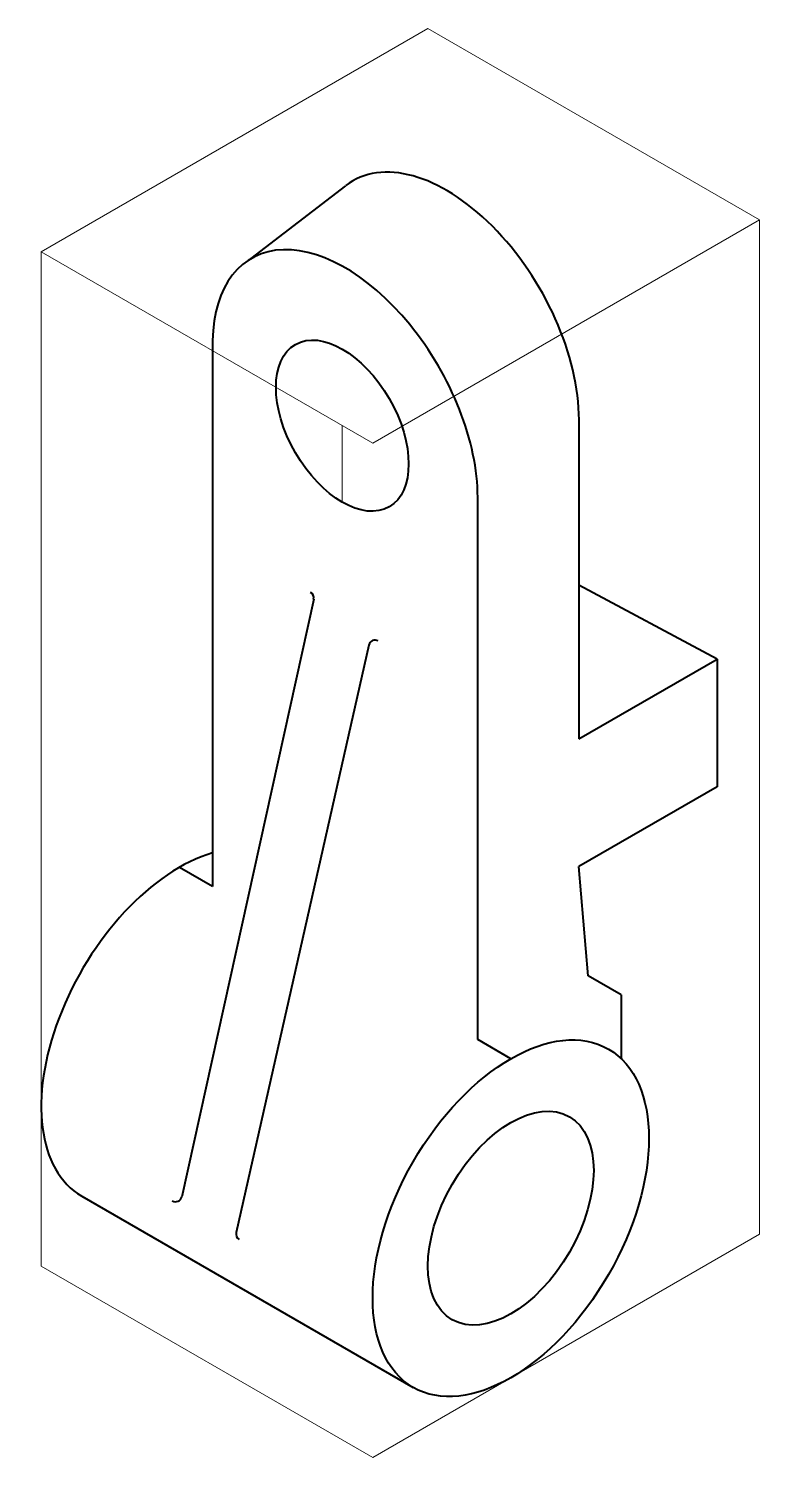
# Model space of a CAD drawing. Header units: millimetres. Extents: x 172 to 6451, y -595 to 608.
# Drawn here: x 3463.6 to 3578.2, y -570.7 to -346.7 of the extents above; entities that cross this region are included whole.
import ezdxf

# ---------------------------------------------------------------- set-up
doc = ezdxf.new("R2010")
doc.units = ezdxf.units.MM
doc.header["$LTSCALE"] = 10
doc.layers.add('Object', color=2, linetype='Continuous', lineweight=40)
doc.layers.add('Projection', color=5, linetype='Continuous', lineweight=5)

msp = doc.modelspace()

# ---------------------------------------------------------------- linework, layer by layer
at = {"layer": 'Object'}
for p, q in [((3498.5, -382.7), (3513.3, -371.28)), ((3492.42, -396.15), (3492.42, -481.15)), ((3549.87, -408), (3549.87, -458)), ((3533.99, -505.15), (3533.99, -420.15)), ((3571.52, -445.5), (3549.87, -433.89)), ((3508.28, -436.12), (3487.6, -529.78)), ((3516.93, -443.3), (3496.13, -535.4)), ((3549.87, -458), (3571.52, -445.5)), ((3571.52, -445.5), (3571.52, -465.5)), ((3571.52, -465.5), (3549.87, -478)), ((3492.42, -481.15), (3487.22, -478.15)), ((3551.31, -495.15), (3549.87, -478)), ((3556.5, -498.15), (3551.31, -495.15)), ((3556.5, -498.15), (3556.5, -508.15)), ((3539.18, -508.15), (3533.99, -505.15)), ((3471.91, -529.67), (3523.87, -559.67))]:
    msp.add_line(p, q, dxfattribs=at)
for centre, start, end in [((3507.3, -435.9), 347.5489, 60), ((3517.91, -443.52), 60, 167.2698), ((3486.62, -529.57), 240, 347.5489), ((3497.1, -535.62), 167.2698, 240)]:
    msp.add_arc(centre, 1, start, end, dxfattribs=at)
for centre, major_axis, start_param, end_param in [((3529.09, -396), (14.7, -25.46), 7.068583, 9.502272), ((3513.2, -408.15), (14.7, -25.46), 7.068583, 10.251855), ((3487.22, -503.15), (-15.31, -26.52), 3.684625, 6.283185)]:
    msp.add_ellipse(centre, major_axis=major_axis, ratio=0.57735, start_param=start_param, end_param=end_param, dxfattribs=at)
for centre, major_axis in [((3512.77, -408.9), (7.35, -12.73)), ((3539.18, -533.15), (-15.31, -26.52)), ((3539.18, -533.15), (-9.19, -15.91))]:
    msp.add_ellipse(centre, major_axis=major_axis, ratio=0.57735, dxfattribs=at)
at = {"layer": 'Projection'}
for p, q in [((3526.19, -346.65), (3465.57, -381.65)), ((3578.15, -376.65), (3526.19, -346.65)), ((3578.15, -376.65), (3517.53, -411.65)), ((3578.15, -535.65), (3578.15, -376.65)), ((3465.57, -540.65), (3465.57, -381.65)), ((3465.57, -381.65), (3517.53, -411.65)), ((3512.77, -408.9), (3512.77, -420.9)), ((3517.53, -570.65), (3578.15, -535.65)), ((3517.53, -570.65), (3465.57, -540.65))]:
    msp.add_line(p, q, dxfattribs=at)

doc.saveas('drawing.dxf')
